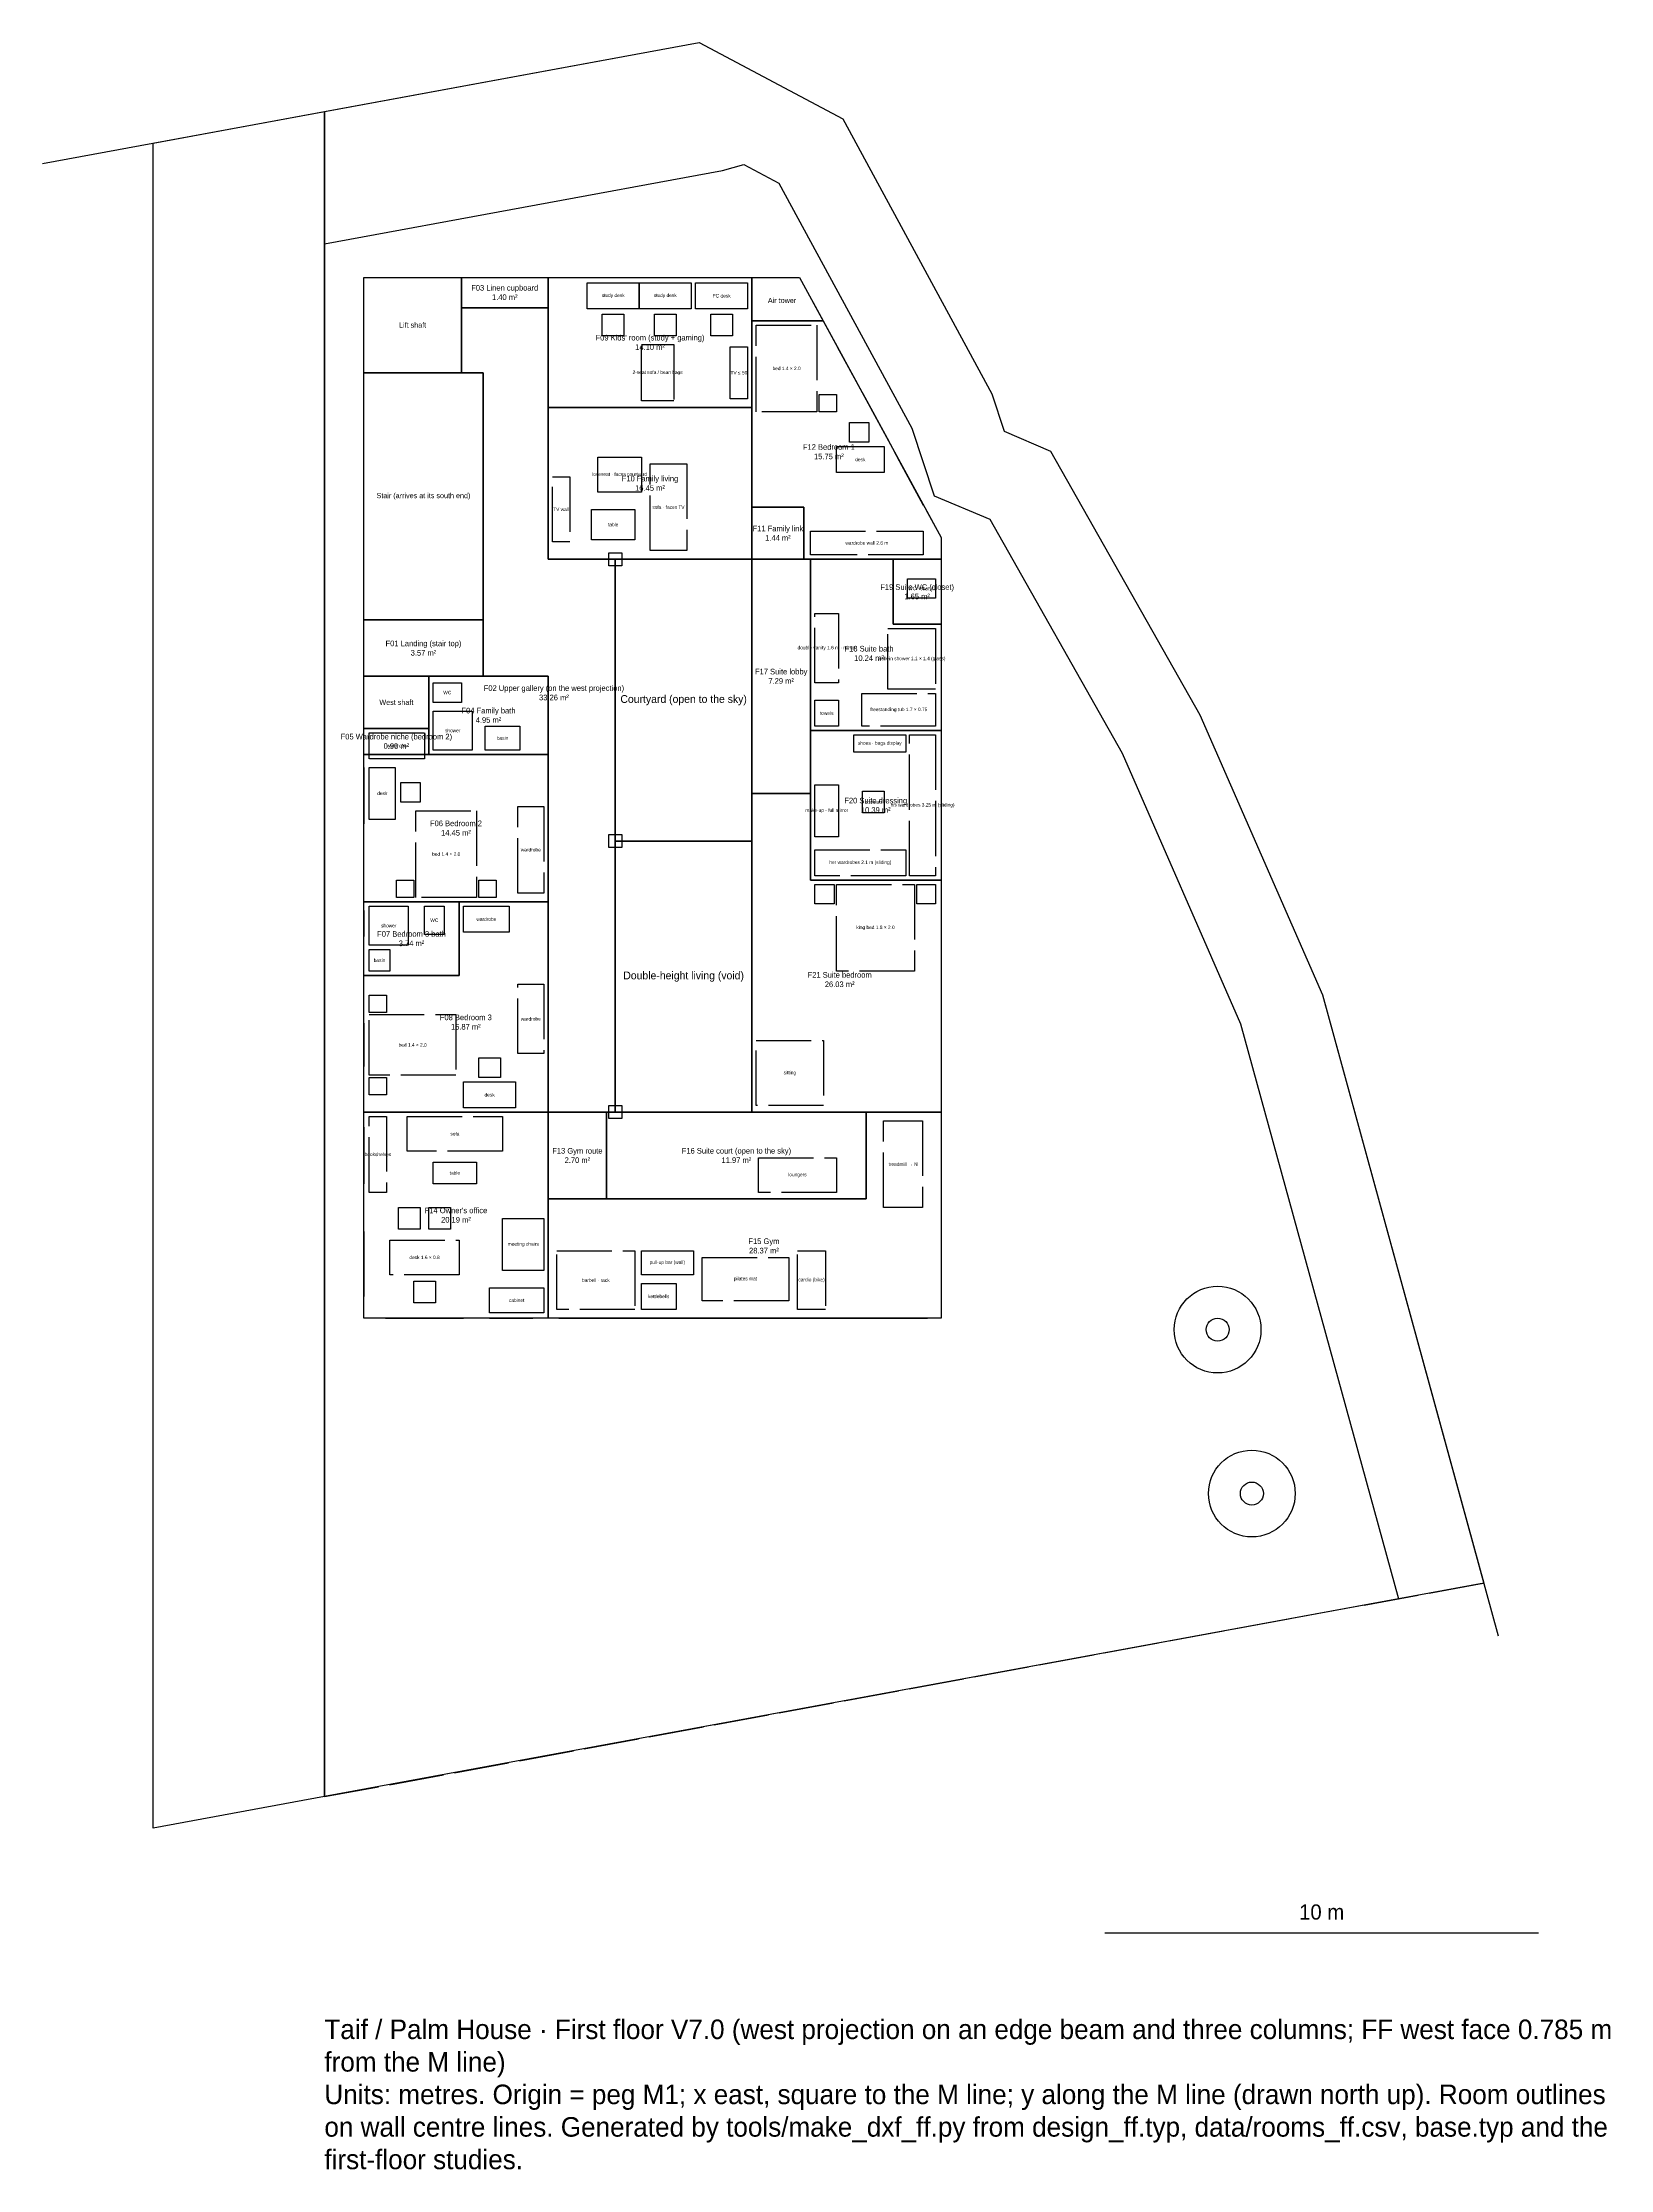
# Model space of a CAD drawing. Header units: metres. Extents: x -6.5 to 29.7, y -47.5 to 1.6.
import ezdxf

# ---------------------------------------------------------------- set-up
doc = ezdxf.new("R2010")
doc.units = ezdxf.units.M
doc.linetypes.add('DASHED', pattern=[1.524, 1.27, -0.254])
for name, color, linetype in [('ANNOTATION', 7, 'CONTINUOUS'), ('BUILDING-OUTLINE', 1, 'CONTINUOUS'), ('DOORS', 1, 'CONTINUOUS'), ('FURNITURE', 8, 'DASHED'), ('GF-OUTLINE', 8, 'DASHED'), ('MARKS', 4, 'DASHED'), ('OPENINGS', 6, 'CONTINUOUS'), ('ROOM-LABELS', 7, 'CONTINUOUS'), ('ROOMS-CIRC', 9, 'CONTINUOUS'), ('ROOMS-CORE', 252, 'CONTINUOUS'), ('ROOMS-FAMILY', 40, 'CONTINUOUS'), ('ROOMS-GUEST', 32, 'CONTINUOUS'), ('ROOMS-GYM', 4, 'CONTINUOUS'), ('ROOMS-OPEN', 3, 'CONTINUOUS'), ('ROOMS-SERVICE', 140, 'CONTINUOUS'), ('SITE-DRIVEWAY', 5, 'CONTINUOUS'), ('SITE-ENVELOPE', 3, 'CONTINUOUS'), ('SITE-LAND', 8, 'CONTINUOUS'), ('SITE-LANE', 7, 'CONTINUOUS'), ('SITE-PALMS', 94, 'CONTINUOUS'), ('SITE-SOUTH', 3, 'DASHED'), ('VOIDS', 150, 'CONTINUOUS'), ('WINDOWS', 4, 'CONTINUOUS')]:
    doc.layers.add(name, color=color, linetype=linetype)

msp = doc.modelspace()

# ---------------------------------------------------------------- linework, layer by layer
at = {"layer": 'ANNOTATION'}
msp.add_line((18, -42), (28, -42), dxfattribs=at)
at = {"layer": 'BUILDING-OUTLINE'}
msp.add_lwpolyline([(0.91, -3.825), (10.961, -3.825), (14.221, -9.825), (14.221, -27.825), (0.91, -27.825)], close=True, dxfattribs=at)
at = {"layer": 'DOORS'}
for p, q in [((5.16, -5.725), (5.16, -6.725)), ((9.96, -9.125), (10.96, -9.125)), ((9.91, -10.325), (11.01, -10.325)), ((11.21, -10.475), (11.21, -11.475)), ((13.121, -10.625), (13.121, -11.625)), ((5.16, -13.125), (5.16, -14.125)), ((11.21, -14.425), (11.21, -15.425)), ((5.16, -14.925), (5.16, -15.925)), ((9.96, -15.725), (10.96, -15.725)), ((5.16, -19.025), (5.16, -20.025))]:
    msp.add_line(p, q, dxfattribs=at)
at = {"layer": 'FURNITURE'}
for points in [[(6.06, -3.95), (7.26, -3.95), (7.26, -4.55), (6.06, -4.55)], [(7.26, -3.95), (8.46, -3.95), (8.46, -4.55), (7.26, -4.55)], [(8.56, -3.95), (9.76, -3.95), (9.76, -4.55), (8.56, -4.55)], [(6.41, -4.675), (6.91, -4.675), (6.91, -5.175), (6.41, -5.175)], [(7.61, -4.675), (8.11, -4.675), (8.11, -5.175), (7.61, -5.175)], [(8.91, -4.675), (9.41, -4.675), (9.41, -5.175), (8.91, -5.175)], [(7.31, -5.375), (8.06, -5.375), (8.06, -6.675), (7.31, -6.675)], [(9.96, -4.925), (11.36, -4.925), (11.36, -6.925), (9.96, -6.925)], [(9.36, -5.425), (9.76, -5.425), (9.76, -6.625), (9.36, -6.625)], [(11.41, -6.525), (11.81, -6.525), (11.81, -6.925), (11.41, -6.925)], [(12.11, -7.175), (12.56, -7.175), (12.56, -7.625), (12.11, -7.625)], [(11.81, -7.725), (12.91, -7.725), (12.91, -8.325), (11.81, -8.325)], [(6.31, -7.975), (7.31, -7.975), (7.31, -8.775), (6.31, -8.775)], [(7.51, -8.125), (8.36, -8.125), (8.36, -10.125), (7.51, -10.125)], [(5.26, -8.425), (5.66, -8.425), (5.66, -9.925), (5.26, -9.925)], [(6.16, -9.175), (7.16, -9.175), (7.16, -9.875), (6.16, -9.875)], [(11.21, -9.675), (13.81, -9.675), (13.81, -10.225), (11.21, -10.225)], [(13.446, -10.775), (14.096, -10.775), (14.096, -11.225), (13.446, -11.225)], [(11.31, -11.575), (11.86, -11.575), (11.86, -13.175), (11.31, -13.175)], [(12.996, -11.925), (14.096, -11.925), (14.096, -13.325), (12.996, -13.325)], [(2.51, -13.175), (3.16, -13.175), (3.16, -13.625), (2.51, -13.625)], [(11.31, -13.575), (11.86, -13.575), (11.86, -14.175), (11.31, -14.175)], [(12.396, -13.425), (14.096, -13.425), (14.096, -14.175), (12.396, -14.175)], [(2.51, -13.825), (3.41, -13.825), (3.41, -14.725), (2.51, -14.725)], [(3.71, -14.175), (4.51, -14.175), (4.51, -14.725), (3.71, -14.725)], [(1.035, -14.325), (2.31, -14.325), (2.31, -14.925), (1.035, -14.925)], [(12.21, -14.375), (13.41, -14.375), (13.41, -14.775), (12.21, -14.775)], [(13.496, -14.375), (14.096, -14.375), (14.096, -17.625), (13.496, -17.625)], [(1.035, -15.125), (1.635, -15.125), (1.635, -16.325), (1.035, -16.325)], [(1.76, -15.475), (2.21, -15.475), (2.21, -15.925), (1.76, -15.925)], [(11.31, -15.525), (11.86, -15.525), (11.86, -16.725), (11.31, -16.725)], [(12.41, -15.675), (12.91, -15.675), (12.91, -16.175), (12.41, -16.175)], [(2.11, -16.125), (3.51, -16.125), (3.51, -18.125), (2.11, -18.125)], [(4.46, -16.025), (5.06, -16.025), (5.06, -18.025), (4.46, -18.025)], [(11.31, -17.025), (13.41, -17.025), (13.41, -17.625), (11.31, -17.625)], [(1.66, -17.725), (2.06, -17.725), (2.06, -18.125), (1.66, -18.125)], [(3.56, -17.725), (3.96, -17.725), (3.96, -18.125), (3.56, -18.125)], [(11.31, -17.825), (11.76, -17.825), (11.76, -18.275), (11.31, -18.275)], [(11.81, -17.825), (13.61, -17.825), (13.61, -19.825), (11.81, -19.825)], [(13.66, -17.825), (14.096, -17.825), (14.096, -18.275), (13.66, -18.275)], [(1.035, -18.325), (1.935, -18.325), (1.935, -19.225), (1.035, -19.225)], [(2.31, -18.325), (2.76, -18.325), (2.76, -18.975), (2.31, -18.975)], [(3.21, -18.325), (4.26, -18.325), (4.26, -18.925), (3.21, -18.925)], [(1.035, -19.325), (1.51, -19.325), (1.51, -19.825), (1.035, -19.825)], [(1.035, -20.375), (1.435, -20.375), (1.435, -20.775), (1.035, -20.775)], [(4.46, -20.125), (5.06, -20.125), (5.06, -21.725), (4.46, -21.725)], [(1.035, -20.825), (3.035, -20.825), (3.035, -22.225), (1.035, -22.225)], [(9.96, -21.425), (11.51, -21.425), (11.51, -22.925), (9.96, -22.925)], [(3.56, -21.825), (4.06, -21.825), (4.06, -22.275), (3.56, -22.275)], [(1.035, -22.275), (1.435, -22.275), (1.435, -22.675), (1.035, -22.675)], [(3.21, -22.375), (4.41, -22.375), (4.41, -22.975), (3.21, -22.975)], [(1.035, -23.175), (1.435, -23.175), (1.435, -24.925), (1.035, -24.925)], [(1.91, -23.175), (4.11, -23.175), (4.11, -23.975), (1.91, -23.975)], [(12.896, -23.275), (13.796, -23.275), (13.796, -25.275), (12.896, -25.275)], [(2.51, -24.225), (3.51, -24.225), (3.51, -24.725), (2.51, -24.725)], [(10.01, -24.125), (11.81, -24.125), (11.81, -24.925), (10.01, -24.925)], [(1.71, -25.275), (2.21, -25.275), (2.21, -25.775), (1.71, -25.775)], [(2.41, -25.275), (2.91, -25.275), (2.91, -25.775), (2.41, -25.775)], [(4.11, -25.525), (5.06, -25.525), (5.06, -26.725), (4.11, -26.725)], [(1.51, -26.025), (3.11, -26.025), (3.11, -26.825), (1.51, -26.825)], [(5.36, -26.275), (7.16, -26.275), (7.16, -27.625), (5.36, -27.625)], [(7.31, -26.275), (8.51, -26.275), (8.51, -26.825), (7.31, -26.825)], [(8.71, -26.425), (10.71, -26.425), (10.71, -27.425), (8.71, -27.425)], [(10.91, -26.275), (11.56, -26.275), (11.56, -27.625), (10.91, -27.625)], [(2.06, -26.975), (2.56, -26.975), (2.56, -27.475), (2.06, -27.475)], [(3.81, -27.125), (5.06, -27.125), (5.06, -27.7), (3.81, -27.7)], [(7.31, -27.025), (8.11, -27.025), (8.11, -27.625), (7.31, -27.625)]]:
    msp.add_lwpolyline(points, close=True, dxfattribs=at)
at = {"layer": 'GF-OUTLINE'}
msp.add_lwpolyline([(0.91, -3.825), (10.961, -3.825), (14.221, -9.825), (14.221, -27.825), (0.91, -27.825)], close=True, dxfattribs=at)
at = {"layer": 'MARKS'}
msp.add_line((6.71, -10.325), (6.71, -23.075), dxfattribs=at)
for points in [[(6.56, -10.175), (6.86, -10.175), (6.86, -10.475), (6.56, -10.475)], [(6.56, -16.675), (6.86, -16.675), (6.86, -16.975), (6.56, -16.975)], [(6.56, -22.925), (6.86, -22.925), (6.86, -23.225), (6.56, -23.225)]]:
    msp.add_lwpolyline(points, close=True, dxfattribs=at)
at = {"layer": 'OPENINGS'}
for p, q in [((3.16, -4.725), (3.16, -5.725)), ((3.36, -4.525), (4.96, -4.525)), ((5.16, -6.925), (5.16, -8.325)), ((1.01, -14.825), (2.31, -14.825)), ((3.11, -18.825), (3.11, -19.825)), ((5.16, -23.225), (5.16, -24.275)), ((5.21, -23.075), (6.46, -23.075)), ((10.21, -23.075), (11.61, -23.075)), ((5.31, -25.075), (6.36, -25.075))]:
    msp.add_line(p, q, dxfattribs=at)
at = {"layer": 'ROOMS-CIRC'}
for points in [[(3.16, -4.525), (5.16, -4.525), (5.16, -6.825), (5.16, -10.325), (6.71, -10.325), (6.71, -23.075), (5.16, -23.075), (5.16, -13.025), (3.66, -13.025), (3.66, -11.725), (3.66, -6.025), (3.16, -6.025)], [(9.86, -9.125), (11.06, -9.125), (11.06, -10.325), (9.86, -10.325)], [(9.86, -10.325), (11.21, -10.325), (11.21, -15.725), (9.86, -15.725)], [(0.91, -11.725), (3.66, -11.725), (3.66, -13.025), (0.91, -13.025)], [(5.16, -23.075), (6.51, -23.075), (6.51, -25.075), (5.16, -25.075)]]:
    msp.add_lwpolyline(points, close=True, dxfattribs=at)
at = {"layer": 'ROOMS-CORE'}
for points in [[(0.91, -3.825), (3.16, -3.825), (3.16, -6.025), (0.91, -6.025)], [(9.86, -3.825), (10.961, -3.825), (11.504, -4.825), (9.86, -4.825)], [(0.91, -6.025), (3.66, -6.025), (3.66, -11.725), (0.91, -11.725)], [(0.91, -13.025), (2.41, -13.025), (2.41, -14.225), (0.91, -14.225)]]:
    msp.add_lwpolyline(points, close=True, dxfattribs=at)
at = {"layer": 'ROOMS-FAMILY'}
for points in [[(5.16, -3.825), (9.86, -3.825), (9.86, -6.825), (5.16, -6.825)], [(9.86, -4.825), (11.504, -4.825), (14.221, -9.825), (14.221, -10.325), (11.06, -10.325), (11.06, -9.125), (9.86, -9.125)], [(5.16, -6.825), (9.86, -6.825), (9.86, -10.325), (5.16, -10.325)], [(0.91, -14.225), (2.41, -14.225), (2.41, -14.825), (0.91, -14.825)], [(0.91, -14.825), (5.16, -14.825), (5.16, -18.225), (0.91, -18.225)], [(3.11, -18.225), (5.16, -18.225), (5.16, -23.075), (0.91, -23.075), (0.91, -19.925), (3.11, -19.925)]]:
    msp.add_lwpolyline(points, close=True, dxfattribs=at)
at = {"layer": 'ROOMS-GUEST'}
for points in [[(11.21, -10.325), (13.121, -10.325), (13.121, -11.825), (14.221, -11.825), (14.221, -14.275), (11.21, -14.275)], [(13.121, -10.325), (14.221, -10.325), (14.221, -11.825), (13.121, -11.825)], [(11.21, -14.275), (14.221, -14.275), (14.221, -17.725), (11.21, -17.725)], [(9.86, -15.725), (11.21, -15.725), (11.21, -17.725), (14.221, -17.725), (14.221, -23.075), (9.86, -23.075)]]:
    msp.add_lwpolyline(points, close=True, dxfattribs=at)
at = {"layer": 'ROOMS-GYM'}
msp.add_lwpolyline([(5.16, -25.075), (12.496, -25.075), (12.496, -23.075), (14.221, -23.075), (14.221, -27.825), (5.16, -27.825)], close=True, dxfattribs=at)
at = {"layer": 'ROOMS-OPEN'}
msp.add_lwpolyline([(6.51, -23.075), (12.496, -23.075), (12.496, -25.075), (6.51, -25.075)], close=True, dxfattribs=at)
at = {"layer": 'ROOMS-SERVICE'}
for points in [[(3.16, -3.825), (5.16, -3.825), (5.16, -4.525), (3.16, -4.525)], [(2.41, -13.025), (5.16, -13.025), (5.16, -14.825), (2.41, -14.825)], [(0.91, -18.225), (3.11, -18.225), (3.11, -19.925), (0.91, -19.925)], [(0.91, -23.075), (5.16, -23.075), (5.16, -27.825), (0.91, -27.825)]]:
    msp.add_lwpolyline(points, close=True, dxfattribs=at)
at = {"layer": 'SITE-DRIVEWAY'}
msp.add_lwpolyline([(-3.95, -0.73), (0, 0), (0, -38.86), (-3.95, -39.59)], close=True, dxfattribs=at)
at = {"layer": 'SITE-ENVELOPE'}
msp.add_lwpolyline([(0, -38.86), (0, -3.05), (9.18, -1.36), (9.67, -1.22), (10.48, -1.65), (13.55, -7.3), (14.06, -8.86), (15.35, -9.4), (18.4, -14.8), (21.13, -21.04), (24.77, -34.3)], close=True, dxfattribs=at)
at = {"layer": 'SITE-LAND'}
msp.add_lwpolyline([(0, 0), (8.64, 1.59), (11.96, -0.17), (15.39, -6.51), (15.68, -7.37), (16.75, -7.83), (20.19, -13.91), (23.02, -20.37), (26.74, -33.94), (0, -38.86)], close=True, dxfattribs=at)
at = {"layer": 'SITE-LANE'}
for points in [[(-6.5, -1.2), (8.64, 1.59)], [(8.64, 1.59), (11.96, -0.17), (15.39, -6.51), (15.68, -7.37), (16.75, -7.83), (20.19, -13.91), (23.02, -20.37), (27.07, -35.15)]]:
    msp.add_lwpolyline(points, dxfattribs=at)
at = {"layer": 'SITE-PALMS'}
for centre, radius in [((20.6, -28.09), 1), ((20.6, -28.09), 0.265), ((21.39, -31.87), 1), ((21.39, -31.87), 0.265)]:
    msp.add_circle(centre, radius, dxfattribs=at)
at = {"layer": 'SITE-SOUTH'}
msp.add_lwpolyline([(0, -38.86), (26.75, -33.93)], dxfattribs=at)
at = {"layer": 'VOIDS'}
for points in [[(6.71, -10.325), (9.86, -10.325), (9.86, -16.825), (6.71, -16.825)], [(6.71, -16.825), (9.86, -16.825), (9.86, -23.075), (6.71, -23.075)]]:
    msp.add_lwpolyline(points, close=True, dxfattribs=at)
at = {"layer": 'WINDOWS'}
for p, q in [((6.21, -3.825), (9.61, -3.825)), ((11.83, -5.425), (12.7, -7.025)), ((13.21, -7.975), (13.81, -9.075)), ((5.16, -10.325), (9.86, -10.325)), ((6.71, -10.325), (6.71, -23.075)), ((9.86, -11.425), (9.86, -13.425)), ((14.221, -13.325), (14.221, -13.875)), ((0.91, -15.125), (0.91, -16.425)), ((0.91, -18.425), (0.91, -19.025)), ((14.221, -18.825), (14.221, -22.425)), ((0.91, -21.025), (0.91, -22.025)), ((0.91, -23.425), (0.91, -24.725)), ((6.91, -23.075), (7.91, -23.075)), ((8.51, -23.075), (9.51, -23.075)), ((6.81, -25.075), (9.51, -25.075)), ((0.91, -25.825), (0.91, -27.325)), ((1.41, -27.825), (3.21, -27.825)), ((3.81, -27.825), (4.81, -27.825)), ((5.41, -27.825), (13.91, -27.825))]:
    msp.add_line(p, q, dxfattribs=at)

# ---------------------------------------------------------------- texts
at = {"layer": 'ANNOTATION', "insert": (23, -41.7), "char_height": 0.35, "attachment_point": 8}
msp.add_mtext('10 m', dxfattribs=at)
at = {"layer": 'ANNOTATION', "insert": (0, -44), "char_height": 0.45, "width": 30, "attachment_point": 1}
msp.add_mtext('Taif / Palm House · First floor V7.0 (west projection on an edge beam and three columns; FF west face 0.785 m from the M line)\\PUnits: metres. Origin = peg M1; x east, square to the M line; y along the M line (drawn north up). Room outlines on wall centre lines. Generated by tools/make_dxf_ff.py from design_ff.typ, data/rooms_ff.csv, base.typ and the first-floor studies.', dxfattribs=at)
at = {"layer": 'FURNITURE', "char_height": 0.08, "attachment_point": 5}
for s, insert in [('study desk', (6.66, -4.25)), ('study desk', (7.86, -4.25)), ('PC desk', (9.16, -4.25)), ('bed 1.4 × 2.0', (10.66, -5.925)), ('2-seat sofa / bean bags', (7.685, -6.025)), ('TV ≤ 50 ', (9.56, -6.025)), ('loveseat · faces courtyard', (6.81, -8.375)), ('desk', (12.36, -8.025)), ('TV wall', (5.46, -9.175)), ('sofa · faces TV', (7.935, -9.125)), ('table', (6.66, -9.525)), ('wardrobe wall 2.6 m', (12.51, -9.95)), ('WC · shattaf', (13.771, -11)), ('double vanity 1.6 m · mirror', (11.585, -12.375)), ('walk-in shower 1.1 × 1.4 (glass)', (13.546, -12.625)), ('WC', (2.835, -13.4)), ('towels', (11.585, -13.875)), ('freestanding tub 1.7 × 0.75', (13.246, -13.8)), ('wardrobe', (1.673, -14.625)), ('shower', (2.96, -14.275)), ('basin', (4.11, -14.45)), ('shoes · bags display', (12.81, -14.575)), ('desk', (1.335, -15.725)), ('make-up · full mirror', (11.585, -16.125)), ('ottoman', (12.66, -15.925)), ('his wardrobes 3.25 m (sliding)', (13.796, -16)), ('bed 1.4 × 2.0', (2.81, -17.125)), ('wardrobe', (4.76, -17.025)), ('her wardrobes 2.1 m (sliding)', (12.36, -17.325)), ('WC', (2.535, -18.65)), ('wardrobe', (3.735, -18.625)), ('shower', (1.485, -18.775)), ('king bed 1.8 × 2.0', (12.71, -18.825)), ('basin', (1.272, -19.575)), ('wardrobe', (4.76, -20.925)), ('bed 1.4 × 2.0', (2.035, -21.525)), ('sitting', (10.735, -22.175)), ('desk', (3.81, -22.675)), ('sofa', (3.01, -23.575)), ('bookshelves', (1.235, -24.05)), ('table', (3.01, -24.475)), ('loungers', (10.91, -24.525)), ('treadmill → N', (13.346, -24.275)), ('desk 1.6 × 0.8', (2.31, -26.425)), ('meeting chairs', (4.585, -26.125)), ('barbell · rack', (6.26, -26.95)), ('pull-up bar (wall)', (7.91, -26.55)), ('pilates mat', (9.71, -26.925)), ('cardio (bike)', (11.235, -26.95)), ('cabinet', (4.435, -27.413)), ('kettlebells', (7.71, -27.325))]:
    msp.add_mtext(s, dxfattribs=dict(at, insert=insert))
at = {"layer": 'ROOM-LABELS', "attachment_point": 5}
for s, insert, char_height in [('F03 Linen cupboard\\P1.40 m²', (4.16, -4.175), 0.13), ('Air tower', (10.555, -4.358), 0.12), ('Lift shaft', (2.035, -4.925), 0.12), ("F09 Kids' room (study + gaming)\\P14.10 m²", (7.51, -5.325), 0.13), ('F12 Bedroom 1\\P15.75 m²', (11.635, -7.846), 0.13), ('Stair (arrives at its south end)', (2.285, -8.875), 0.12), ('F10 Family living\\P16.45 m²', (7.51, -8.575), 0.13), ('F11 Family link\\P1.44 m²', (10.46, -9.725), 0.13), ('F19 Suite WC (closet)\\P1.65 m²', (13.671, -11.075), 0.13), ('F01 Landing (stair top)\\P3.57 m²', (2.285, -12.375), 0.13), ('F18 Suite bath\\P10.24 m²', (12.562, -12.497), 0.13), ('F02 Upper gallery (on the west projection)\\P33.26 m²', (5.294, -13.405), 0.13), ('F17 Suite lobby\\P7.29 m²', (10.535, -13.025), 0.13), ('West shaft', (1.66, -13.625), 0.12), ('Courtyard (open to the sky)', (8.285, -13.575), 0.18), ('F04 Family bath\\P4.95 m²', (3.785, -13.925), 0.13), ('F05 Wardrobe niche (bedroom 2)\\P0.90 m²', (1.66, -14.525), 0.13), ('F20 Suite dressing\\P10.39 m²', (12.716, -16), 0.13), ('F06 Bedroom 2\\P14.45 m²', (3.035, -16.525), 0.13), ('F07 Bedroom 3 bath\\P3.74 m²', (2.01, -19.075), 0.13), ('Double-height living (void)', (8.285, -19.95), 0.18), ('F21 Suite bedroom\\P26.03 m²', (11.884, -20.019), 0.13), ('F08 Bedroom 3\\P16.87 m²', (3.262, -20.999), 0.13), ('F13 Gym route\\P2.70 m²', (5.835, -24.075), 0.13), ('F16 Suite court (open to the sky)\\P11.97 m²', (9.503, -24.075), 0.13), ("F14 Owner's office\\P20.19 m²", (3.035, -25.45), 0.13), ('F15 Gym\\P28.37 m²', (10.137, -26.161), 0.13)]:
    msp.add_mtext(s, dxfattribs=dict(at, insert=insert, char_height=char_height))

doc.saveas('drawing.dxf')
